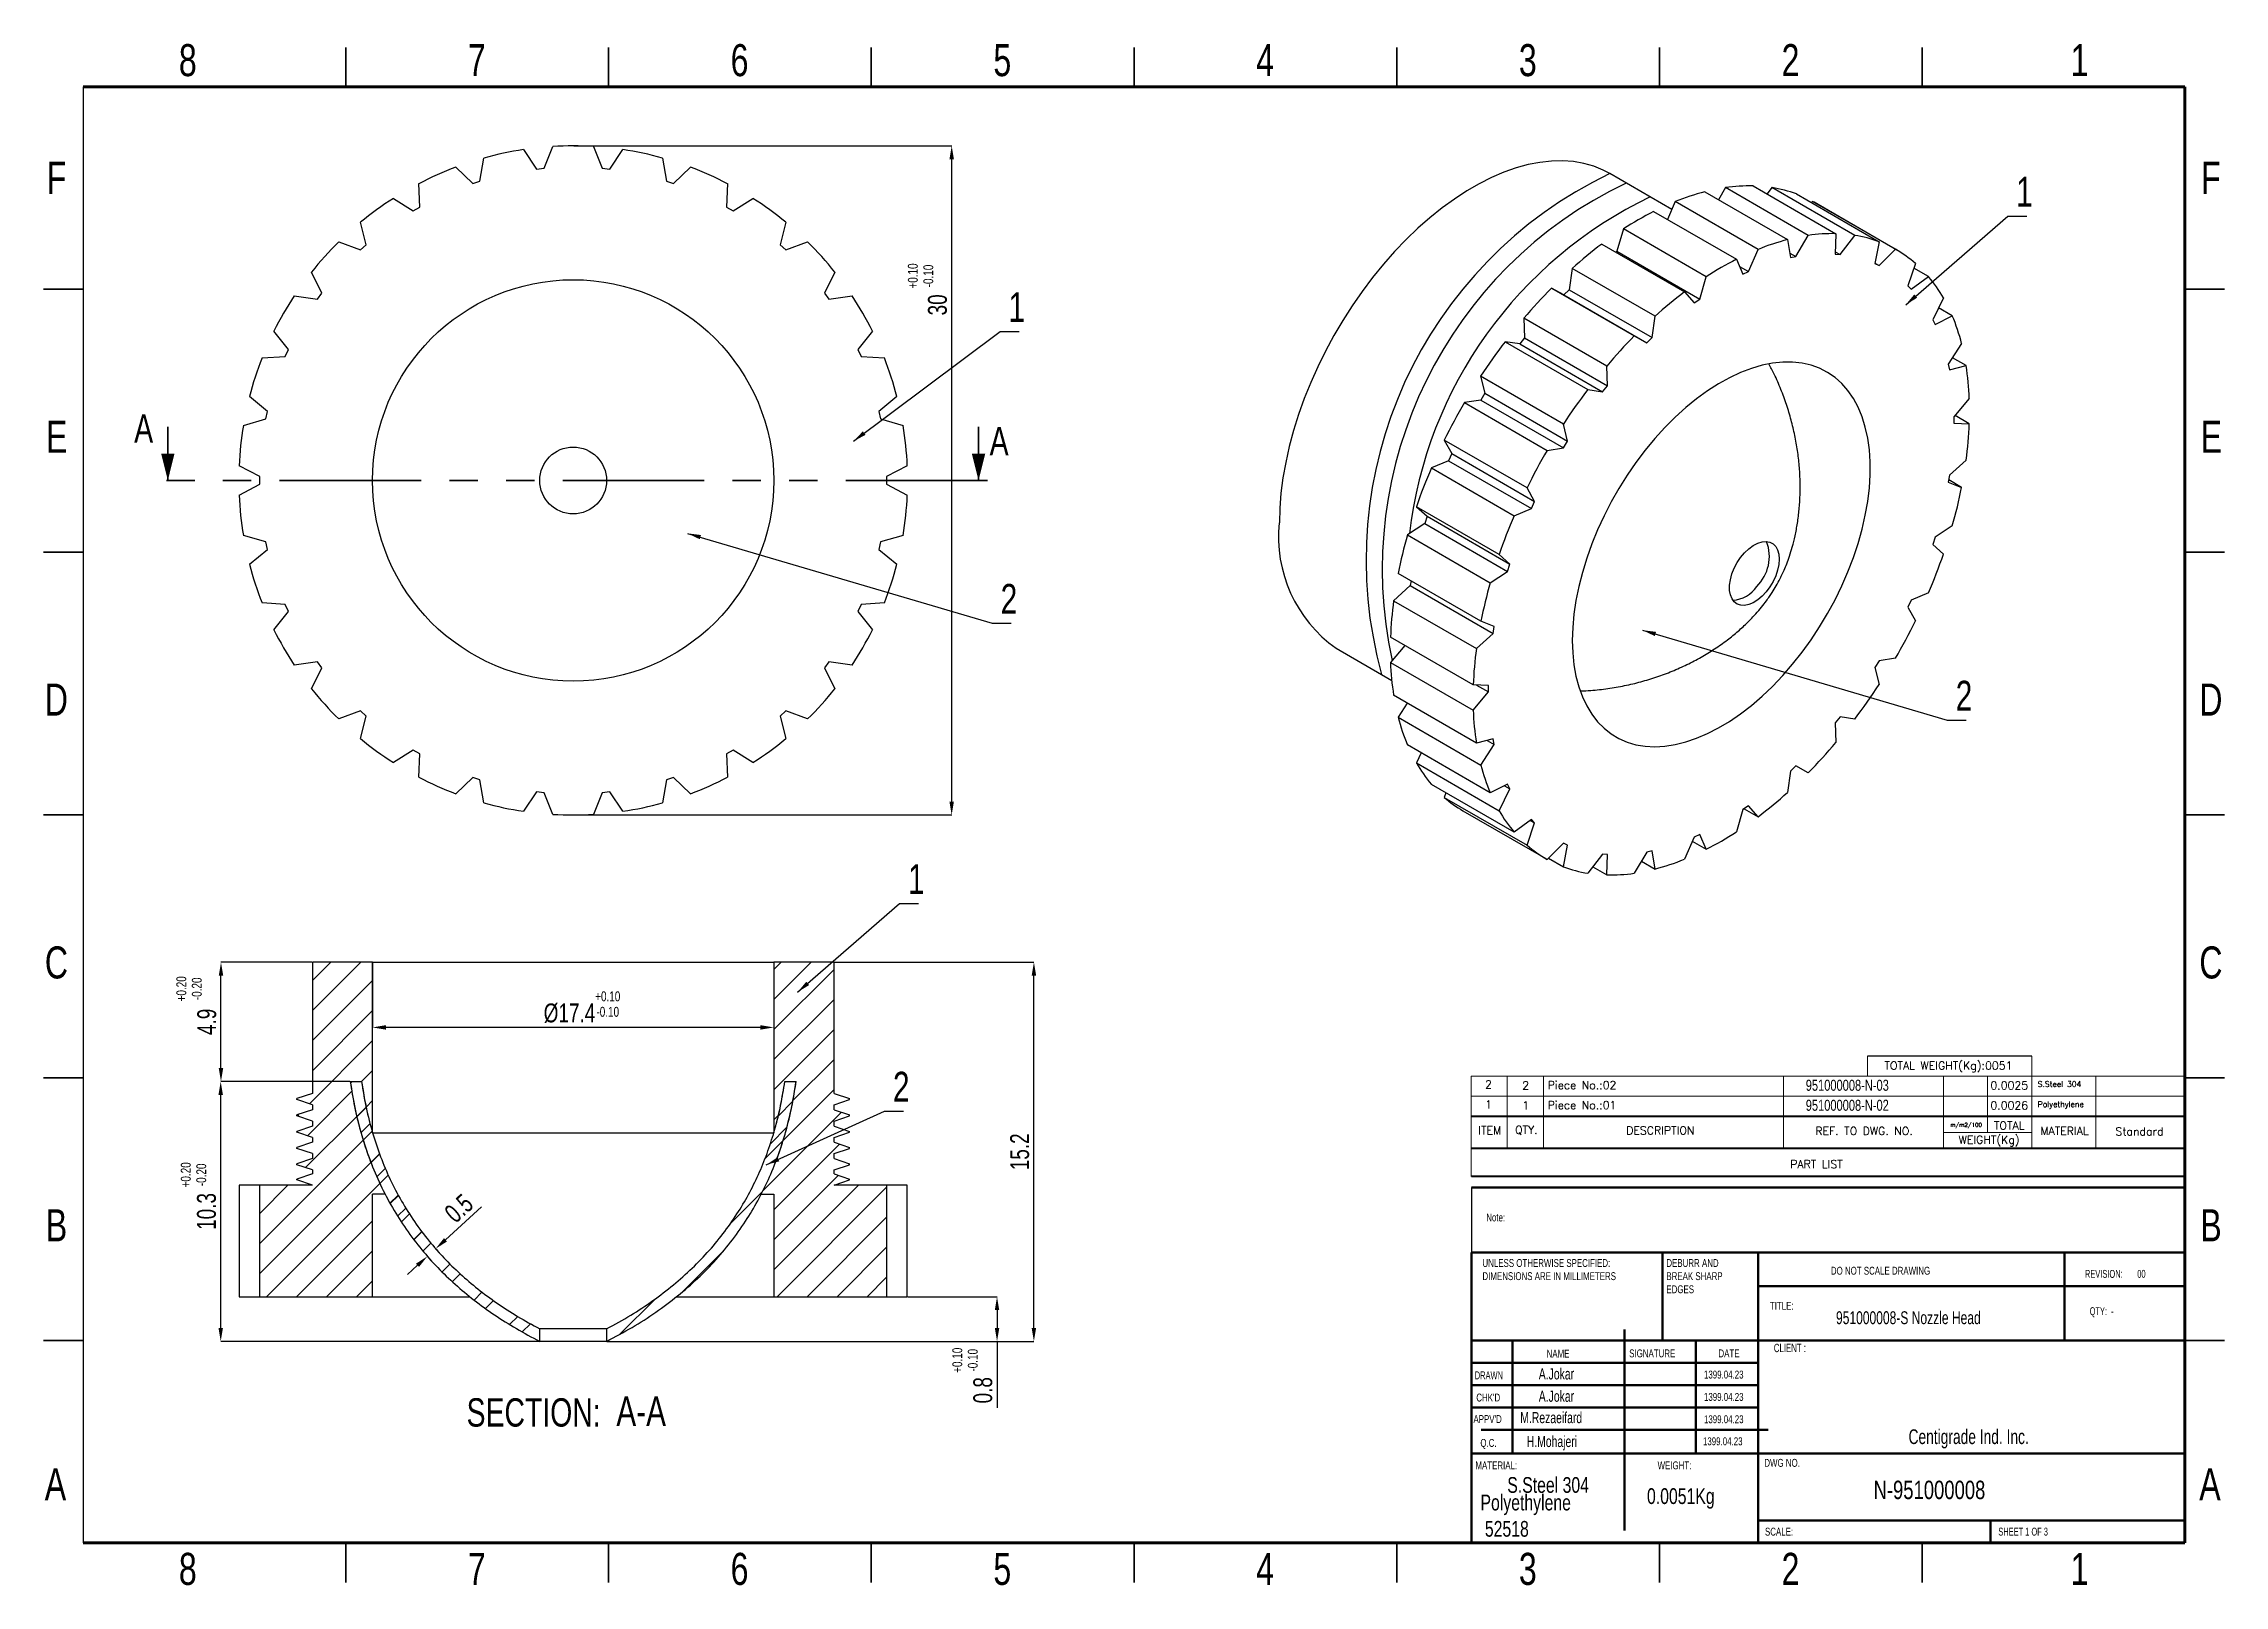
# Model space of a CAD drawing. Header units: millimetres. Extents: x 1732 to 1829, y 582 to 789.
# Drawn here: x 1731.6 to 1829.4, y 719.7 to 788.8 of the extents above; entities that cross this region are included whole.
import ezdxf
from ezdxf.enums import TextEntityAlignment as Align

# ---------------------------------------------------------------- set-up
doc = ezdxf.new("R2010")
doc.units = ezdxf.units.MM
doc.linetypes.add('PHANTOM', pattern=[12.7, 6.35, -1.27, 1.27, -1.27, 1.27, -1.27])
doc.layers.add('title', color=7, linetype='Continuous', lineweight=15)
doc.styles.add('SLDTEXTSTYLE0', font='TXT', dxfattribs={"width": 0.75})
doc.styles.add('SLDTEXTSTYLE1', font='TXT', dxfattribs={"width": 0.686449})
doc.styles.add('SLDTEXTSTYLE2', font='TXT', dxfattribs={"width": 0.652778})
doc.styles.add('SLDTEXTSTYLE3', font='TXT', dxfattribs={"width": 0.65})
doc.styles.add('SLDTEXTSTYLE4', font='TXT', dxfattribs={"width": 0.7})
doc.styles.add('SLDTEXTSTYLE5', font='TXT', dxfattribs={"width": 0.678571})
doc.styles.add('TITLE', font='romans.shx', dxfattribs={"height": 2.5})
doc.dimstyles.new('SLDDIMSTYLE30', dxfattribs={"dimscale": 0.4, "dimtxt": 2.116667, "dimasz": 1.5, "dimexe": 0, "dimexo": 0.0625, "dimgap": 0.529167, "dimtad": 1, "dimdec": 0, "dimrnd": 1e-09, "dimzin": 12, "dimdsep": 46, "dimtxsty": 'SLDTEXTSTYLE0', "dimcen": 0.09, "dimadec": 0, "dimazin": 3, "dimtfac": 1, "dimtdec": 0, "dimtofl": 0, "dimtmove": 0, "dimatfit": 3, "dimfxl": 1, "dimfrac": 2, "dimtolj": 1, "dimtzin": 12, "dimarcsym": 0})
pattern_1 = [(45, (1631.8643, 637.7271), (-1.347038, 1.347038), []), (45, (1632.7623, 637.7271), (-1.347038, 1.347038), [])]

msp = doc.modelspace()

# ---------------------------------------------------------------- texts
at = {"color": 7, "linetype": 'Continuous', "lineweight": 0}
for s, insert, char_height, attachment_point, style in [('8', (1738.022, 788.789), 1.437, 2, 'SLDTEXTSTYLE0'), ('7', (1750.986, 788.789), 1.437, 2, 'SLDTEXTSTYLE0'), ('6', (1762.772, 788.789), 1.437, 2, 'SLDTEXTSTYLE0'), ('5', (1774.558, 788.789), 1.437, 2, 'SLDTEXTSTYLE0'), ('4', (1786.343, 788.789), 1.437, 2, 'SLDTEXTSTYLE0'), ('3', (1798.129, 788.789), 1.437, 2, 'SLDTEXTSTYLE0'), ('2', (1809.914, 788.789), 1.437, 2, 'SLDTEXTSTYLE0'), ('1', (1822.878, 788.789), 1.437, 2, 'SLDTEXTSTYLE0'), ('F', (1732.129, 783.512), 1.437, 2, 'SLDTEXTSTYLE0'), ('F', (1828.771, 783.512), 1.437, 2, 'SLDTEXTSTYLE0'), ('E', (1732.146, 771.903), 1.437, 2, 'SLDTEXTSTYLE0'), ('E', (1828.788, 771.903), 1.437, 2, 'SLDTEXTSTYLE0'), ('D', (1732.127, 760.117), 1.437, 2, 'SLDTEXTSTYLE0'), ('D', (1828.769, 760.117), 1.437, 2, 'SLDTEXTSTYLE0'), ('C', (1732.129, 748.332), 1.437, 2, 'SLDTEXTSTYLE0'), ('C', (1828.771, 748.332), 1.437, 2, 'SLDTEXTSTYLE0'), ('951000008-N-03', (1810.597, 742.354), 0.49499, 1, 'SLDTEXTSTYLE0'), ('951000008-N-02', (1810.597, 741.456), 0.49499, 1, 'SLDTEXTSTYLE0'), ('B', (1732.133, 736.546), 1.437, 2, 'SLDTEXTSTYLE0'), ('Note:', (1796.265, 736.355), 0.3536, 1, 'SLDTEXTSTYLE0'), ('B', (1828.775, 736.546), 1.437, 2, 'SLDTEXTSTYLE0'), ('DO NOT SCALE DRAWING', (1811.724, 733.967), 0.35357, 1, 'SLDTEXTSTYLE0'), ('REVISION:       00', (1823.118, 733.826), 0.35357, 1, 'SLDTEXTSTYLE2'), ('TITLE:', (1808.989, 732.395), 0.3536, 1, 'SLDTEXTSTYLE0'), ('951000008-S Nozzle Head', (1811.954, 731.972), 0.57749, 1, 'SLDTEXTSTYLE4'), ('QTY:  -', (1823.335, 732.153), 0.3536, 1, 'SLDTEXTSTYLE5'), ('NAME', (1798.973, 730.247), 0.3536, 1, 'SLDTEXTSTYLE0'), ('SIGNATURE', (1802.677, 730.261), 0.3536, 1, 'SLDTEXTSTYLE0'), ('DATE', (1806.68, 730.261), 0.3536, 1, 'SLDTEXTSTYLE0'), ('CLIENT :', (1809.165, 730.514), 0.3742, 1, 'SLDTEXTSTYLE4'), ('DRAWN', (1795.749, 729.277), 0.3536, 1, 'SLDTEXTSTYLE1'), ('A.Jokar', (1798.622, 729.414), 0.4989, 1, 'SLDTEXTSTYLE4'), ('1399.04.23', (1806.032, 729.311), 0.3536, 1, 'SLDTEXTSTYLE0'), ("CHK'D", (1795.819, 728.281), 0.3536, 1, 'SLDTEXTSTYLE0'), ('A.Jokar', (1798.622, 728.413), 0.4989, 1, 'SLDTEXTSTYLE4'), ('1399.04.23', (1806.032, 728.309), 0.3536, 1, 'SLDTEXTSTYLE0'), ("APPV'D", (1795.692, 727.316), 0.3536, 1, 'SLDTEXTSTYLE0'), ('M.Rezaeifard', (1797.79, 727.454), 0.49892, 1, 'SLDTEXTSTYLE4'), ('1399.04.23', (1806.032, 727.307), 0.3536, 1, 'SLDTEXTSTYLE0'), ('Q.C.', (1796.002, 726.246), 0.3536, 1, 'SLDTEXTSTYLE0'), ('H.Mohajeri', (1798.081, 726.383), 0.4989, 1, 'SLDTEXTSTYLE4'), ('1399.04.23', (1805.986, 726.318), 0.3536, 1, 'SLDTEXTSTYLE0'), ('Centigrade Ind. Inc.', (1815.209, 726.678), 0.65999, 1, 'SLDTEXTSTYLE4'), ('A', (1732.086, 724.937), 1.437, 2, 'SLDTEXTSTYLE0'), ('MATERIAL:', (1795.78, 725.239), 0.3536, 1, 'SLDTEXTSTYLE0'), ('WEIGHT:', (1803.951, 725.239), 0.3532, 1, 'SLDTEXTSTYLE0'), ('DWG NO.', (1808.739, 725.352), 0.3536, 1, 'SLDTEXTSTYLE0'), ('A', (1828.728, 724.937), 1.437, 2, 'SLDTEXTSTYLE0'), ('S.Steel 304', (1797.209, 724.538), 0.70648, 1, 'SLDTEXTSTYLE0'), ('0.0051Kg', (1803.476, 724.037), 0.7065, 1, 'SLDTEXTSTYLE0'), ('N-951000008', (1813.638, 724.375), 0.82499, 1, 'SLDTEXTSTYLE0'), ('Polyethylene\\P 52518', (1796.007, 723.749), 0.70648, 1, 'SLDTEXTSTYLE0'), ('SCALE:', (1808.768, 722.268), 0.3536, 1, 'SLDTEXTSTYLE0'), ('SHEET 1 OF 3', (1819.234, 722.268), 0.35357, 1, 'SLDTEXTSTYLE3'), ('8', (1738.022, 721.14), 1.437, 2, 'SLDTEXTSTYLE0'), ('7', (1750.986, 721.14), 1.437, 2, 'SLDTEXTSTYLE0'), ('6', (1762.772, 721.14), 1.437, 2, 'SLDTEXTSTYLE0'), ('5', (1774.558, 721.14), 1.437, 2, 'SLDTEXTSTYLE0'), ('4', (1786.343, 721.14), 1.437, 2, 'SLDTEXTSTYLE0'), ('3', (1798.129, 721.14), 1.437, 2, 'SLDTEXTSTYLE0'), ('2', (1809.914, 721.14), 1.437, 2, 'SLDTEXTSTYLE0'), ('1', (1822.878, 721.14), 1.437, 2, 'SLDTEXTSTYLE0')]:
    msp.add_mtext(s, dxfattribs=dict(at, insert=insert, char_height=char_height, attachment_point=attachment_point, style=style))
at = {"linetype": 'Continuous', "attachment_point": 1, "style": 'SLDTEXTSTYLE0'}
for s, insert, char_height in [('1', (1820.035, 782.838), 1.333), ('1', (1774.834, 777.663), 1.333), ('A', (1735.617, 772.192), 1.27), ('A', (1773.99, 771.624), 1.27), ('2', (1774.484, 764.583), 1.333), ('2', (1817.324, 760.242), 1.333), ('1', (1770.329, 752.016), 1.333), ('2', (1769.654, 742.71), 1.333), ('A-A', (1757.244, 728.155), 1.3335)]:
    msp.add_mtext(s, dxfattribs=dict(at, insert=insert, char_height=char_height))
at = {"color": 7, "linetype": 'Continuous', "lineweight": 18, "char_height": 0.4445, "attachment_point": 2, "rotation": 90, "style": 'SLDTEXTSTYLE0'}
for s, insert in [('\\A1;+0.10', (1770.321, 778.392)), ('\\A1;-0.10', (1771.015, 778.392)), ('\\A1;+0.20', (1737.508, 746.43)), ('\\A1;-0.20', (1738.202, 746.43)), ('\\A1;+0.20', (1737.708, 738.089)), ('\\A1;-0.20', (1738.402, 738.089)), ('\\A1;+0.10', (1772.315, 729.776)), ('\\A1;-0.10', (1773.009, 729.776))]:
    msp.add_mtext(s, dxfattribs=dict(at, insert=insert))
at = {"insert": (1775.519, 776.109), "char_height": 0.8467, "attachment_point": 7, "style": 'SLDTEXTSTYLE0'}
msp.add_mtext('\\A1;', dxfattribs=at)
at = {"color": 7, "linetype": 'Continuous', "lineweight": 18, "char_height": 0.4445, "attachment_point": 2, "style": 'SLDTEXTSTYLE0'}
for s, insert in [('\\A1;+0.10', (1756.86, 746.316)), ('\\A1;-0.10', (1756.86, 745.622))]:
    msp.add_mtext(s, dxfattribs=dict(at, insert=insert))
at = {"color": 0, "linetype": 'Continuous', "lineweight": 0, "insert": (1753.535, 728.071), "char_height": 1.27, "attachment_point": 2, "style": 'SLDTEXTSTYLE0'}
msp.add_mtext('SECTION:', dxfattribs=at)
at = {"layer": 'title', "color": 7, "style": 'TITLE'}
for s, height, p in [('TOTAL WEIGHT(Kg):0051', 0.35911, (1816.998, 742.963)), ('0.0025', 0.3591, (1819.725, 742.099)), ('0.0026', 0.3591, (1819.725, 741.201)), ('m/m2/100', 0.1796, (1817.792, 740.316)), ('TOTAL', 0.3591, (1819.725, 740.297))]:
    msp.add_text(s, height=height, dxfattribs=at).set_placement(p, align=Align.MIDDLE)
at = {"layer": 'title', "style": 'TITLE'}
for s, p in [('2', (1796.209, 741.964)), ('1', (1796.209, 741.066))]:
    msp.add_text(s, height=0.359, dxfattribs=at).set_placement(p)
for s, p in [('2', (1798.034, 742.098)), ('1', (1798.034, 741.2))]:
    msp.add_text(s, height=0.359, dxfattribs=at).set_placement(p, align=Align.MIDDLE)
at = {"layer": 'title', "color": 7, "style": 'TITLE'}
for s, p in [('Piece No.:02', (1799.024, 741.934)), ('Piece No.:01', (1799.024, 741.036))]:
    msp.add_text(s, height=0.35911, dxfattribs=at).set_placement(p)
at = {"layer": 'title', "color": 0, "style": 'TITLE'}
for s, height, p in [('ITEM', 0.3591, (1796.424, 740.085)), ('QTY.', 0.3591, (1798.064, 740.085)), ('DESCRIPTION', 0.35911, (1804.074, 740.08)), ('REF. TO DWG. NO.', 0.35911, (1813.213, 740.057)), ('WEIGHT(Kg)', 0.3591, (1818.823, 739.64)), ('MATERIAL', 0.3591, (1822.204, 740.057)), ('Standard', 0.3591, (1825.568, 740.038)), ('PART LIST', 0.3591, (1811.077, 738.568))]:
    msp.add_text(s, height=height, dxfattribs=at).set_placement(p, align=Align.MIDDLE)
at = {"layer": 'title', "color": 0, "char_height": 0.25138, "attachment_point": 1, "style": 'TITLE'}
for s, insert in [('S.Steel 304', (1821.001, 742.283)), ('Polyethylene', (1821.001, 741.382))]:
    msp.add_mtext(s, dxfattribs=dict(at, insert=insert))

# ---------------------------------------------------------------- blocks, each defined once
blk = doc.blocks.new('SW_NOTE_62')
at = {"color": 0, "linetype": 'Continuous', "lineweight": 0, "char_height": 1.5, "attachment_point": 1, "style": 'SLDTEXTSTYLE0'}
for s, insert in [('UNLESS OTHERWISE SPECIFIED:', (0, 1.93)), ('DIMENSIONS ARE IN MILLIMETERS', (0, -0.57))]:
    blk.add_mtext(s, dxfattribs=dict(at, insert=insert))
blk = doc.blocks.new('SW_NOTE_63')
at = {"color": 0, "linetype": 'Continuous', "lineweight": 0, "char_height": 1.5, "attachment_point": 1, "style": 'SLDTEXTSTYLE0'}
for s, insert in [('DEBURR AND', (0, 1.93)), ('BREAK SHARP', (0, -0.57)), ('EDGES', (0, -3.07))]:
    blk.add_mtext(s, dxfattribs=dict(at, insert=insert))
blk = doc.blocks.new('*D4')
at = {"color": 0, "lineweight": -2, "transparency": 16777216}
for p, q in [((1770.32, 732.623), (1774.321, 732.623)), ((1774.321, 732.023), (1774.321, 731.223)), ((1756.834, 730.623), (1774.321, 730.623)), ((1774.321, 730.623), (1774.321, 727.637))]:
    blk.add_line(p, q, dxfattribs=at)
at = {"color": 0, "transparency": 16777216}
for points in [[(1774.221, 732.023), (1774.421, 732.023), (1774.321, 732.623)], [(1774.221, 731.223), (1774.421, 731.223), (1774.321, 730.623)]]:
    blk.add_solid(points, dxfattribs=at)
at = {"layer": 'Defpoints', "color": 0, "transparency": 16777216}
for p in [(1770.295, 732.623), (1774.321, 732.623), (1756.809, 730.623)]:
    blk.add_point(p, dxfattribs=at)
at = {"color": 0, "transparency": 16777216, "insert": (1773.686, 728.431), "char_height": 0.8467, "attachment_point": 5, "rotation": 90, "style": 'SLDTEXTSTYLE0'}
blk.add_mtext('\\A1;0.8', dxfattribs=at)
blk = doc.blocks.new('*D5')
at = {"color": 0, "lineweight": -2, "transparency": 16777216}
for p, q in [((1755.334, 784.224), (1772.287, 784.224)), ((1772.287, 754.824), (1772.287, 783.624)), ((1755.334, 754.224), (1772.287, 754.224))]:
    blk.add_line(p, q, dxfattribs=at)
at = {"color": 0, "transparency": 16777216}
for points in [[(1772.187, 783.624), (1772.387, 783.624), (1772.287, 784.224)], [(1772.187, 754.824), (1772.387, 754.824), (1772.287, 754.224)]]:
    blk.add_solid(points, dxfattribs=at)
at = {"layer": 'Defpoints', "color": 0, "transparency": 16777216}
for p in [(1755.309, 784.224), (1772.287, 784.224), (1755.309, 754.224)]:
    blk.add_point(p, dxfattribs=at)
at = {"color": 0, "transparency": 16777216, "insert": (1771.652, 777.096), "char_height": 0.8467, "attachment_point": 5, "rotation": 90, "style": 'SLDTEXTSTYLE0'}
blk.add_mtext('\\A1;30', dxfattribs=at)
blk = doc.blocks.new('*D6')
at = {"color": 0, "lineweight": -2, "transparency": 16777216}
for p, q in [((1746.309, 747.598), (1746.309, 744.699)), ((1764.309, 747.598), (1764.309, 744.699)), ((1763.709, 744.699), (1746.909, 744.699))]:
    blk.add_line(p, q, dxfattribs=at)
at = {"color": 0, "transparency": 16777216}
for points in [[(1746.909, 744.799), (1746.909, 744.599), (1746.309, 744.699)], [(1763.709, 744.799), (1763.709, 744.599), (1764.309, 744.699)]]:
    blk.add_solid(points, dxfattribs=at)
at = {"layer": 'Defpoints', "color": 0, "transparency": 16777216}
for p in [(1746.309, 747.623), (1764.309, 747.623), (1746.309, 744.699)]:
    blk.add_point(p, dxfattribs=at)
at = {"color": 0, "transparency": 16777216, "insert": (1755.142, 745.334), "char_height": 0.84667, "attachment_point": 5, "style": 'SLDTEXTSTYLE0'}
blk.add_mtext('\\A1;%%C17.4', dxfattribs=at)
blk = doc.blocks.new('*D7')
at = {"color": 0, "lineweight": -2, "transparency": 16777216}
for p, q in [((1743.584, 747.623), (1739.511, 747.623)), ((1739.511, 742.873), (1739.511, 747.023)), ((1745.284, 742.273), (1739.511, 742.273))]:
    blk.add_line(p, q, dxfattribs=at)
at = {"color": 0, "transparency": 16777216}
for points in [[(1739.411, 747.023), (1739.611, 747.023), (1739.511, 747.623)], [(1739.411, 742.873), (1739.611, 742.873), (1739.511, 742.273)]]:
    blk.add_solid(points, dxfattribs=at)
at = {"layer": 'Defpoints', "color": 0, "transparency": 16777216}
for p in [(1739.511, 747.623), (1743.609, 747.623), (1745.309, 742.273)]:
    blk.add_point(p, dxfattribs=at)
at = {"color": 0, "transparency": 16777216, "insert": (1738.876, 744.948), "char_height": 0.8467, "attachment_point": 5, "rotation": 90, "style": 'SLDTEXTSTYLE0'}
blk.add_mtext('\\A1;4.9', dxfattribs=at)
blk = doc.blocks.new('*D8')
at = {"color": 0, "lineweight": -2, "transparency": 16777216}
for p, q in [((1745.284, 742.273), (1739.498, 742.273)), ((1739.498, 731.223), (1739.498, 741.673)), ((1753.784, 730.623), (1739.498, 730.623))]:
    blk.add_line(p, q, dxfattribs=at)
at = {"color": 0, "transparency": 16777216}
for points in [[(1739.398, 741.673), (1739.598, 741.673), (1739.498, 742.273)], [(1739.398, 731.223), (1739.598, 731.223), (1739.498, 730.623)]]:
    blk.add_solid(points, dxfattribs=at)
at = {"layer": 'Defpoints', "color": 0, "transparency": 16777216}
for p in [(1739.498, 742.273), (1745.309, 742.273), (1753.809, 730.623)]:
    blk.add_point(p, dxfattribs=at)
at = {"color": 0, "transparency": 16777216, "insert": (1738.863, 736.448), "char_height": 0.8467, "attachment_point": 5, "rotation": 90, "style": 'SLDTEXTSTYLE0'}
blk.add_mtext('\\A1;10.3', dxfattribs=at)
blk = doc.blocks.new('*D9')
at = {"color": 0, "lineweight": -2, "transparency": 16777216}
for p, q in [((1749.581, 735.177), (1751.197, 736.651)), ((1749.306, 734.588), (1749.137, 734.773)), ((1748.325, 734.032), (1747.881, 733.627)), ((1748.936, 734.251), (1748.768, 734.436))]:
    blk.add_line(p, q, dxfattribs=at)
at = {"color": 0, "transparency": 16777216}
for points in [[(1749.513, 735.251), (1749.648, 735.103), (1749.137, 734.773)], [(1748.257, 734.105), (1748.392, 733.958), (1748.768, 734.436)]]:
    blk.add_solid(points, dxfattribs=at)
at = {"layer": 'Defpoints', "color": 0, "transparency": 16777216}
for p in [(1749.137, 734.773), (1748.953, 734.233), (1749.322, 734.57)]:
    blk.add_point(p, dxfattribs=at)
at = {"color": 0, "transparency": 16777216, "insert": (1750.183, 736.585), "char_height": 0.8467, "attachment_point": 5, "rotation": 42.35473, "style": 'SLDTEXTSTYLE0'}
blk.add_mtext('\\A1;0.5', dxfattribs=at)
blk = doc.blocks.new('*D33')
at = {"color": 0, "lineweight": -2, "transparency": 16777216}
for p, q in [((1767.034, 747.623), (1775.975, 747.623)), ((1775.975, 731.223), (1775.975, 747.023)), ((1756.834, 730.623), (1775.975, 730.623))]:
    blk.add_line(p, q, dxfattribs=at)
at = {"color": 0, "transparency": 16777216}
for points in [[(1775.875, 747.023), (1776.075, 747.023), (1775.975, 747.623)], [(1775.875, 731.223), (1776.075, 731.223), (1775.975, 730.623)]]:
    blk.add_solid(points, dxfattribs=at)
at = {"layer": 'Defpoints', "color": 0, "transparency": 16777216}
for p in [(1767.009, 747.623), (1775.975, 747.623), (1756.809, 730.623)]:
    blk.add_point(p, dxfattribs=at)
at = {"color": 0, "transparency": 16777216, "insert": (1775.34, 739.123), "char_height": 0.8467, "attachment_point": 5, "rotation": 90, "style": 'SLDTEXTSTYLE0'}
blk.add_mtext('\\A1;15.2', dxfattribs=at)

# ---------------------------------------------------------------- dimensions: what is measured, and where the dimension line sits
dim = msp.add_linear_dim(base=(1772.287, 784.224), p1=(1755.309, 754.224), p2=(1755.309, 784.224), angle=90, dimstyle='SLDDIMSTYLE30')
dim.commit()
dim.dimension.update_dxf_attribs({"geometry": '*D5', "text_midpoint": (1772.287, 777.096), "dimtype": 160})
for base, p1, p2, text, picture, middle in [((1739.511, 747.623), (1745.309, 742.273), (1743.609, 747.623), '4.9', '*D7', (1738.876, 744.948)), ((1775.975, 747.623), (1756.809, 730.623), (1767.009, 747.623), '15.2', '*D33', (1775.34, 739.123)), ((1739.498, 742.273), (1753.809, 730.623), (1745.309, 742.273), '10.3', '*D8', (1738.863, 736.448))]:
    dim = msp.add_linear_dim(base=base, p1=p1, p2=p2, angle=90, text=text, dimstyle='SLDDIMSTYLE30')
    dim.commit()
    dim.dimension.update_dxf_attribs({"geometry": picture, "text_midpoint": middle})
dim = msp.add_linear_dim(base=(1746.309, 744.699), p1=(1764.309, 747.623), p2=(1746.309, 747.623), text='%%C17.4', dimstyle='SLDDIMSTYLE30')
dim.commit()
dim.dimension.update_dxf_attribs({"geometry": '*D6', "text_midpoint": (1755.142, 744.699), "dimtype": 160})
dim = msp.add_aligned_dim(p1=(1748.953, 734.233), p2=(1749.322, 734.57), distance=0.275, text='0.5', dimstyle='SLDDIMSTYLE30')
dim.commit()
dim.dimension.update_dxf_attribs({"geometry": '*D9', "text_midpoint": (1750.183, 736.585)})
dim = msp.add_linear_dim(base=(1774.321, 732.623), p1=(1756.809, 730.623), p2=(1770.295, 732.623), angle=90, text='0.8', dimstyle='SLDDIMSTYLE30')
dim.commit()
dim.dimension.update_dxf_attribs({"geometry": '*D4', "text_midpoint": (1774.321, 728.431), "dimtype": 160})

# ---------------------------------------------------------------- hatches: boundary and pattern name
at = {"linetype": 'Continuous', "lineweight": 18}
h = msp.add_hatch(dxfattribs=at)
h.set_pattern_fill('ANSI32', color=256, scale=0.2, style=0)
h.set_pattern_definition(pattern_1)
edge = h.paths.add_edge_path(flags=0)
edge.add_spline(control_points=[(1753.809, 731.186), (1753.79, 731.195), (1753.274, 731.467), (1752.211, 732.088), (1750.794, 733.124), (1749.479, 734.346), (1747.988, 736.134), (1746.874, 738.175), (1746.147, 740.433), (1745.904, 741.653), (1745.815, 742.267), (1745.814, 742.273)], knot_values=[0.015807, 0.015807, 0.015807, 0.015807, 0.019758, 0.125, 0.25, 0.375, 0.5, 0.75, 0.875, 0.994335, 0.995468, 0.995468, 0.995468, 0.995468], weights=[1, 1, 1, 1, 1, 1, 1, 1, 1, 1, 1, 1], degree=3, periodic=0)
edge.add_line((1745.814, 742.273), (1745.309, 742.273))
edge.add_spline(control_points=[(1745.309, 742.273), (1746.418, 734.379), (1753.809, 730.623)], knot_values=[0, 0, 0, 1, 1, 1], weights=[1, 1, 1], degree=2, periodic=0)
edge.add_line((1753.809, 730.623), (1753.809, 731.186))
h = msp.add_hatch(dxfattribs=at)
h.set_pattern_fill('ANSI32', color=256, scale=0.2, style=0)
h.set_pattern_definition(pattern_1)
edge = h.paths.add_edge_path(flags=0)
edge.add_spline(control_points=[(1764.804, 742.273), (1764.803, 742.267), (1764.714, 741.653), (1764.471, 740.433), (1763.744, 738.175), (1762.63, 736.134), (1761.139, 734.346), (1759.825, 733.124), (1758.407, 732.088), (1757.344, 731.467), (1756.828, 731.195), (1756.809, 731.186)], knot_values=[0.004532, 0.004532, 0.004532, 0.004532, 0.005665, 0.125, 0.25, 0.5, 0.625, 0.75, 0.875, 0.980242, 0.984193, 0.984193, 0.984193, 0.984193], weights=[1, 1, 1, 1, 1, 1, 1, 1, 1, 1, 1, 1], degree=3, periodic=0)
edge.add_line((1756.809, 731.186), (1756.809, 730.623))
edge.add_spline(control_points=[(1756.809, 730.623), (1764.2, 734.379), (1765.309, 742.273)], knot_values=[0, 0, 0, 1, 1, 1], weights=[1, 1, 1], degree=2, periodic=0)
edge.add_line((1765.309, 742.273), (1764.804, 742.273))

# ---------------------------------------------------------------- linework, layer by layer
at = {"color": 7, "linetype": 'Continuous', "lineweight": 35}
for p, q in [((1745.108, 786.876), (1745.108, 788.644)), ((1756.894, 786.876), (1756.894, 788.644)), ((1768.679, 786.876), (1768.679, 788.644)), ((1780.465, 788.644), (1780.465, 786.876)), ((1780.465, 786.876), (1780.465, 788.644)), ((1792.25, 786.876), (1792.25, 788.644)), ((1804.036, 786.876), (1804.036, 788.644)), ((1815.822, 786.876), (1815.822, 788.644)), ((1733.322, 777.802), (1731.555, 777.802)), ((1827.607, 777.802), (1829.375, 777.802)), ((1733.322, 766.016), (1731.555, 766.016)), ((1827.607, 766.016), (1829.375, 766.016)), ((1731.555, 754.23), (1733.322, 754.23)), ((1733.322, 754.23), (1731.555, 754.23)), ((1829.375, 754.23), (1827.607, 754.23)), ((1827.607, 754.23), (1829.375, 754.23)), ((1733.322, 742.445), (1731.555, 742.445)), ((1827.607, 742.445), (1829.375, 742.445)), ((1733.322, 730.659), (1731.555, 730.659)), ((1827.607, 730.659), (1829.375, 730.659)), ((1745.108, 721.584), (1745.108, 719.816)), ((1756.894, 721.584), (1756.894, 719.816)), ((1768.679, 721.584), (1768.679, 719.816)), ((1780.465, 719.816), (1780.465, 721.584)), ((1780.465, 721.584), (1780.465, 719.816)), ((1792.25, 721.584), (1792.25, 719.816)), ((1804.036, 721.584), (1804.036, 719.816)), ((1815.822, 721.584), (1815.822, 719.816))]:
    msp.add_line(p, q, dxfattribs=at)
at = {"color": 7, "linetype": 'Continuous', "lineweight": 70}
for p, q in [((1733.322, 786.876), (1827.607, 786.876)), ((1827.607, 786.876), (1827.607, 721.584)), ((1827.607, 721.584), (1733.322, 721.584))]:
    msp.add_line(p, q, dxfattribs=at)
for p, q in [((1733.322, 786.876), (1733.322, 721.584)), ((1820.731, 743.406), (1813.373, 743.406)), ((1743.609, 741.744), (1742.92, 741.508)), ((1742.92, 741.468), (1742.92, 741.508)), ((1767.009, 741.744), (1767.698, 741.508)), ((1767.698, 741.468), (1767.698, 741.508)), ((1743.609, 741.231), (1742.92, 741.468)), ((1743.609, 741.01), (1742.92, 740.773)), ((1742.92, 740.733), (1742.92, 740.773)), ((1743.609, 740.497), (1742.92, 740.733)), ((1767.009, 741.231), (1767.698, 741.468)), ((1767.009, 741.01), (1767.698, 740.773)), ((1767.009, 740.497), (1767.698, 740.733)), ((1767.698, 740.733), (1767.698, 740.773)), ((1743.609, 740.275), (1742.92, 740.039)), ((1742.92, 739.999), (1742.92, 740.039)), ((1743.609, 739.763), (1742.92, 739.999)), ((1743.609, 739.554), (1742.92, 739.317)), ((1767.009, 740.275), (1767.698, 740.039)), ((1767.009, 739.763), (1767.698, 739.999)), ((1767.009, 739.554), (1767.698, 739.317)), ((1767.698, 739.999), (1767.698, 740.039)), ((1742.92, 739.277), (1742.92, 739.317)), ((1743.609, 739.041), (1742.92, 739.277)), ((1743.609, 738.819), (1742.92, 738.583)), ((1742.92, 738.543), (1742.92, 738.583)), ((1767.009, 739.041), (1767.698, 739.277)), ((1767.009, 738.819), (1767.698, 738.583)), ((1767.698, 739.277), (1767.698, 739.317)), ((1767.698, 738.543), (1767.698, 738.583)), ((1743.609, 738.307), (1742.92, 738.543)), ((1743.609, 738.136), (1742.92, 737.899)), ((1742.92, 737.859), (1742.92, 737.899)), ((1743.609, 737.623), (1742.92, 737.859)), ((1767.009, 738.307), (1767.698, 738.543)), ((1767.009, 738.136), (1767.698, 737.899)), ((1767.009, 737.623), (1767.698, 737.859)), ((1767.698, 737.859), (1767.698, 737.899)), ((1746.871, 737.223), (1746.309, 737.223)), ((1763.747, 737.223), (1764.309, 737.223)), ((1795.598, 737.518), (1795.598, 734.607))]:
    msp.add_line(p, q)
at = {"linetype": 'Continuous', "lineweight": 25}
for p, q in [((1751.127, 782.648), (1751.305, 783.68)), ((1753.087, 784.059), (1753.67, 783.189)), ((1754.009, 783.224), (1754.398, 784.196)), ((1756.22, 784.196), (1756.609, 783.224)), ((1756.948, 783.189), (1757.531, 784.059)), ((1759.313, 783.68), (1759.491, 782.648)), ((1750.052, 783.273), (1750.802, 782.543)), ((1750.802, 782.543), (1751.127, 782.648)), ((1753.67, 783.189), (1754.009, 783.224)), ((1756.609, 783.224), (1756.948, 783.189)), ((1759.491, 782.648), (1759.816, 782.543)), ((1759.816, 782.543), (1760.567, 783.273)), ((1804.593, 781.376), (1801.813, 782.981)), ((1747.246, 781.873), (1748.132, 781.315)), ((1748.427, 781.485), (1748.387, 782.532)), ((1762.231, 782.532), (1762.191, 781.485)), ((1762.486, 781.315), (1763.372, 781.873)), ((1804.745, 781.726), (1804.396, 780.922)), ((1808.457, 779.583), (1804.745, 781.726)), ((1806.068, 782.165), (1809.78, 780.022)), ((1806.999, 782.353), (1806.68, 781.812)), ((1810.711, 780.21), (1806.999, 782.353)), ((1808.235, 782.431), (1811.947, 780.288)), ((1809.082, 782.355), (1808.862, 782.069)), ((1812.794, 780.212), (1809.082, 782.355)), ((1810.176, 782.069), (1813.889, 779.926)), ((1810.904, 781.733), (1810.851, 781.68)), ((1814.616, 779.59), (1810.904, 781.733)), ((1810.97, 781.695), (1810.904, 781.733)), ((1814.682, 779.552), (1810.97, 781.695)), ((1746.028, 779.786), (1745.771, 780.802)), ((1748.132, 781.315), (1748.427, 781.485)), ((1762.191, 781.485), (1762.486, 781.315)), ((1764.847, 780.802), (1764.59, 779.786)), ((1803.772, 781.282), (1807.484, 779.139)), ((1744.792, 779.92), (1745.775, 779.558)), ((1745.775, 779.558), (1746.028, 779.786)), ((1764.59, 779.786), (1764.843, 779.558)), ((1764.843, 779.558), (1765.826, 779.92)), ((1801.446, 779.821), (1805.158, 777.678)), ((1802.419, 780.501), (1802.13, 779.501)), ((1806.131, 778.358), (1802.419, 780.501)), ((1809.78, 780.022), (1809.913, 779.214)), ((1810.154, 779.262), (1810.711, 780.21)), ((1811.947, 780.288), (1811.917, 779.374)), ((1812.136, 779.354), (1812.794, 780.212)), ((1813.889, 779.926), (1813.698, 778.945)), ((1800.122, 778.733), (1799.99, 777.771)), ((1803.835, 776.59), (1800.122, 778.733)), ((1802.13, 779.501), (1802.072, 779.46)), ((1802.13, 779.501), (1805.842, 777.358)), ((1807.484, 779.139), (1807.773, 778.472)), ((1807.623, 778.819), (1808.025, 778.587)), ((1808.025, 778.587), (1808.457, 779.583)), ((1809.879, 779.421), (1810.154, 779.262)), ((1809.913, 779.214), (1810.154, 779.262)), ((1811.917, 779.374), (1812.136, 779.354)), ((1811.92, 779.479), (1812.136, 779.354)), ((1813.698, 778.945), (1813.886, 778.858)), ((1813.702, 778.965), (1813.886, 778.858)), ((1813.886, 778.858), (1814.616, 779.59)), ((1815.521, 778.951), (1815.178, 777.947)), ((1816.096, 778.369), (1815.45, 778.742)), ((1744.035, 777.626), (1743.573, 778.566)), ((1767.045, 778.566), (1766.583, 777.626)), ((1799.192, 777.846), (1802.904, 775.703)), ((1799.749, 777.542), (1799.192, 777.846)), ((1799.99, 777.771), (1799.749, 777.542)), ((1799.99, 777.771), (1803.702, 775.628)), ((1805.158, 777.678), (1805.59, 777.182)), ((1805.842, 777.358), (1806.131, 778.358)), ((1807.773, 778.472), (1808.025, 778.587)), ((1815.178, 777.947), (1815.327, 777.797)), ((1815.327, 777.797), (1816.096, 778.369)), ((1742.798, 777.499), (1743.835, 777.35)), ((1743.835, 777.35), (1744.035, 777.626)), ((1766.583, 777.626), (1766.783, 777.35)), ((1766.783, 777.35), (1767.82, 777.499)), ((1799.749, 777.542), (1803.461, 775.399)), ((1805.59, 777.182), (1805.842, 777.358)), ((1816.773, 777.407), (1816.292, 776.424)), ((1817.171, 776.604), (1816.554, 776.96)), ((1742.535, 775.098), (1741.887, 775.921)), ((1768.731, 775.921), (1768.083, 775.098)), ((1801.668, 774.354), (1797.956, 776.497)), ((1797.956, 776.497), (1797.986, 775.617)), ((1803.702, 775.628), (1803.835, 776.59)), ((1816.292, 776.424), (1816.395, 776.216)), ((1816.395, 776.216), (1817.171, 776.604)), ((1741.351, 774.717), (1742.396, 774.787)), ((1742.396, 774.787), (1742.535, 775.098)), ((1768.083, 775.098), (1768.222, 774.787)), ((1768.222, 774.787), (1769.267, 774.717)), ((1797.108, 775.443), (1800.821, 773.3)), ((1797.766, 775.345), (1797.108, 775.443)), ((1797.986, 775.617), (1797.766, 775.345)), ((1797.766, 775.345), (1801.479, 773.202)), ((1797.986, 775.617), (1801.698, 773.474)), ((1802.904, 775.703), (1803.461, 775.399)), ((1803.461, 775.399), (1803.702, 775.628)), ((1817.589, 775.36), (1816.991, 774.44)), ((1799.726, 771.75), (1796.014, 773.893)), ((1796.014, 773.893), (1796.205, 773.133)), ((1801.698, 773.474), (1801.668, 774.354)), ((1816.991, 774.44), (1817.044, 774.185)), ((1817.044, 774.185), (1817.792, 774.372)), ((1817.792, 774.372), (1817.178, 774.727)), ((1741.593, 772.314), (1740.788, 772.984)), ((1769.83, 772.984), (1769.026, 772.314)), ((1796.016, 772.828), (1795.287, 772.717)), ((1796.205, 773.133), (1796.016, 772.828)), ((1796.016, 772.828), (1799.729, 770.685)), ((1796.205, 773.133), (1799.917, 770.99)), ((1800.821, 773.3), (1801.479, 773.202)), ((1801.479, 773.202), (1801.698, 773.474)), ((1817.934, 772.9), (1817.246, 772.084)), ((1740.514, 771.695), (1741.522, 771.98)), ((1741.522, 771.98), (1741.593, 772.314)), ((1769.026, 772.314), (1769.096, 771.98)), ((1769.096, 771.98), (1770.104, 771.695)), ((1795.287, 772.717), (1798.999, 770.574)), ((1817.246, 772.084), (1817.246, 771.792)), ((1817.934, 771.77), (1817.293, 772.14)), ((1798.094, 768.891), (1794.381, 771.034)), ((1794.381, 771.034), (1794.725, 770.426)), ((1799.917, 770.99), (1799.726, 771.75)), ((1799.729, 770.685), (1799.917, 770.99)), ((1817.246, 771.792), (1817.934, 771.77)), ((1741.25, 769.395), (1740.324, 769.883)), ((1770.295, 769.883), (1769.368, 769.395)), ((1794.576, 770.104), (1793.806, 769.788)), ((1794.725, 770.426), (1794.576, 770.104)), ((1794.576, 770.104), (1798.288, 767.961)), ((1794.725, 770.426), (1798.437, 768.283)), ((1798.999, 770.574), (1799.729, 770.685)), ((1817.792, 770.135), (1817.044, 769.458)), ((1740.324, 768.565), (1741.25, 769.054)), ((1741.25, 769.054), (1741.25, 769.395)), ((1769.368, 769.395), (1769.368, 769.054)), ((1769.368, 769.054), (1770.295, 768.565)), ((1793.806, 769.788), (1797.519, 767.644)), ((1798.437, 768.283), (1798.094, 768.891)), ((1817.044, 769.458), (1816.991, 769.142)), ((1816.991, 769.142), (1817.589, 768.912)), ((1817.589, 768.912), (1817.009, 769.247)), ((1796.842, 765.901), (1793.13, 768.044)), ((1793.13, 768.044), (1793.611, 767.616)), ((1797.519, 767.644), (1798.288, 767.961)), ((1798.288, 767.961), (1798.437, 768.283)), ((1793.508, 767.289), (1792.732, 766.782)), ((1793.611, 767.616), (1793.508, 767.289)), ((1793.508, 767.289), (1797.22, 765.146)), ((1793.611, 767.616), (1797.323, 765.473)), ((1817.171, 767.185), (1816.395, 766.677)), ((1741.522, 766.468), (1740.514, 766.753)), ((1740.788, 765.464), (1741.593, 766.134)), ((1741.593, 766.134), (1741.522, 766.468)), ((1769.096, 766.468), (1769.026, 766.134)), ((1769.026, 766.134), (1769.83, 765.464)), ((1770.104, 766.753), (1769.096, 766.468)), ((1792.732, 766.782), (1796.444, 764.639)), ((1816.395, 766.677), (1816.292, 766.351)), ((1816.292, 766.351), (1816.773, 765.923)), ((1796.026, 762.912), (1792.314, 765.055)), ((1796.444, 764.639), (1797.22, 765.146)), ((1797.323, 765.473), (1796.842, 765.901)), ((1797.22, 765.146), (1797.323, 765.473)), ((1792.859, 764.509), (1792.11, 763.832)), ((1792.894, 764.72), (1792.859, 764.509)), ((1792.859, 764.509), (1796.571, 762.366)), ((1816.096, 764.179), (1815.327, 763.863)), ((1742.396, 763.662), (1741.351, 763.731)), ((1741.887, 762.527), (1742.535, 763.35)), ((1742.535, 763.35), (1742.396, 763.662)), ((1768.222, 763.662), (1768.083, 763.35)), ((1768.083, 763.35), (1768.731, 762.527)), ((1769.267, 763.731), (1768.222, 763.662)), ((1792.11, 763.832), (1795.823, 761.689)), ((1815.327, 763.863), (1815.178, 763.541)), ((1815.178, 763.541), (1815.521, 762.933)), ((1795.681, 760.054), (1791.969, 762.197)), ((1795.823, 761.689), (1796.571, 762.366)), ((1796.624, 762.682), (1796.026, 762.912)), ((1796.571, 762.366), (1796.624, 762.682)), ((1743.835, 761.098), (1742.798, 760.949)), ((1744.035, 760.822), (1743.835, 761.098)), ((1766.783, 761.098), (1766.583, 760.822)), ((1767.82, 760.949), (1766.783, 761.098)), ((1789.529, 761.702), (1792.025, 760.261)), ((1792.61, 761.827), (1791.969, 761.067)), ((1791.969, 761.067), (1795.681, 758.924)), ((1813.886, 761.138), (1813.698, 760.834)), ((1814.616, 761.25), (1813.886, 761.138)), ((1743.573, 759.883), (1744.035, 760.822)), ((1766.583, 760.822), (1767.045, 759.883)), ((1813.698, 760.834), (1813.889, 760.074)), ((1795.823, 757.452), (1792.11, 759.595)), ((1792.725, 759.24), (1792.314, 758.607)), ((1796.369, 760.032), (1795.681, 760.054)), ((1795.681, 758.924), (1796.369, 759.74)), ((1795.833, 760.049), (1796.369, 759.74)), ((1796.369, 759.74), (1796.369, 760.032)), ((1745.775, 758.89), (1744.792, 758.529)), ((1745.771, 757.647), (1746.028, 758.662)), ((1746.028, 758.662), (1745.775, 758.89)), ((1764.843, 758.89), (1764.59, 758.662)), ((1764.59, 758.662), (1764.847, 757.647)), ((1765.826, 758.529), (1764.843, 758.89)), ((1792.314, 758.607), (1796.026, 756.464)), ((1812.136, 758.622), (1811.917, 758.35)), ((1811.917, 758.35), (1811.947, 757.47)), ((1812.794, 758.524), (1812.136, 758.622)), ((1748.132, 757.134), (1747.246, 756.576)), ((1748.427, 756.963), (1748.132, 757.134)), ((1762.486, 757.134), (1762.191, 756.963)), ((1763.372, 756.576), (1762.486, 757.134)), ((1796.444, 755.22), (1792.732, 757.363)), ((1796.571, 757.639), (1795.823, 757.452)), ((1796.026, 756.464), (1796.624, 757.384)), ((1796.299, 757.571), (1796.624, 757.384)), ((1796.624, 757.384), (1796.571, 757.639)), ((1748.387, 755.917), (1748.427, 756.963)), ((1762.191, 756.963), (1762.231, 755.917)), ((1793.348, 757.007), (1793.13, 756.56)), ((1793.13, 756.56), (1796.842, 754.417)), ((1809.913, 756.195), (1809.78, 755.234)), ((1810.154, 756.425), (1809.913, 756.195)), ((1810.711, 756.121), (1810.154, 756.425)), ((1750.802, 755.906), (1750.052, 755.176)), ((1751.127, 755.8), (1750.802, 755.906)), ((1751.305, 754.768), (1751.127, 755.8)), ((1753.67, 755.26), (1753.087, 754.39)), ((1754.009, 755.224), (1753.67, 755.26)), ((1754.398, 754.252), (1754.009, 755.224)), ((1756.609, 755.224), (1756.22, 754.252)), ((1756.948, 755.26), (1756.609, 755.224)), ((1757.531, 754.39), (1756.948, 755.26)), ((1759.491, 755.8), (1759.313, 754.768)), ((1759.816, 755.906), (1759.491, 755.8)), ((1760.567, 755.176), (1759.816, 755.906)), ((1797.519, 753.455), (1793.806, 755.598)), ((1794.453, 755.225), (1794.381, 755.016)), ((1797.22, 755.608), (1796.444, 755.22)), ((1796.842, 754.417), (1797.323, 755.4)), ((1797.083, 755.539), (1797.323, 755.4)), ((1797.323, 755.4), (1797.22, 755.608)), ((1794.381, 755.016), (1798.094, 752.873)), ((1795.221, 754.415), (1798.933, 752.272)), ((1807.773, 754.466), (1807.484, 753.466)), ((1808.025, 754.642), (1807.773, 754.466)), ((1807.831, 754.507), (1808.457, 754.146)), ((1808.457, 754.146), (1808.025, 754.642)), ((1798.288, 754.027), (1797.519, 753.455)), ((1798.094, 752.873), (1798.437, 753.876)), ((1798.239, 753.991), (1798.437, 753.876)), ((1798.437, 753.876), (1798.288, 754.027)), ((1805.59, 753.237), (1805.158, 752.241)), ((1805.842, 753.352), (1805.59, 753.237)), ((1806.131, 752.685), (1805.842, 753.352)), ((1799.729, 752.965), (1798.999, 752.234)), ((1799.052, 752.287), (1799.726, 751.898)), ((1799.726, 751.898), (1799.917, 752.878)), ((1799.917, 752.878), (1799.729, 752.965)), ((1801.479, 752.47), (1800.821, 751.612)), ((1801.698, 752.45), (1801.479, 752.47)), ((1801.668, 751.536), (1801.698, 752.45)), ((1803.461, 752.562), (1802.904, 751.614)), ((1803.702, 752.61), (1803.461, 752.562)), ((1803.835, 751.802), (1803.702, 752.61)), ((1805.507, 753.045), (1806.131, 752.685)), ((1801.04, 751.898), (1801.668, 751.536)), ((1803.222, 752.155), (1803.835, 751.802)), ((1743.609, 747.623), (1743.609, 741.744)), ((1746.309, 747.623), (1743.609, 747.623)), ((1746.309, 739.977), (1746.309, 747.623)), ((1746.309, 747.623), (1764.309, 747.623)), ((1764.309, 747.623), (1764.309, 739.977)), ((1767.009, 747.623), (1764.309, 747.623)), ((1767.009, 741.744), (1767.009, 747.623)), ((1745.309, 742.273), (1745.814, 742.273)), ((1764.804, 742.273), (1765.309, 742.273)), ((1743.609, 741.231), (1743.609, 741.01)), ((1767.009, 741.01), (1767.009, 741.231)), ((1743.609, 740.497), (1743.609, 740.275)), ((1743.609, 739.763), (1743.609, 739.554)), ((1746.309, 739.977), (1764.309, 739.977)), ((1767.009, 740.275), (1767.009, 740.497)), ((1767.009, 739.554), (1767.009, 739.763)), ((1743.609, 739.041), (1743.609, 738.819)), ((1767.009, 738.819), (1767.009, 739.041)), ((1740.324, 737.623), (1740.324, 732.623)), ((1741.25, 737.623), (1740.324, 737.623)), ((1741.25, 732.623), (1741.25, 737.623)), ((1743.609, 737.623), (1741.25, 737.623)), ((1743.609, 738.307), (1743.609, 738.136)), ((1746.309, 738.451), (1746.309, 738.451)), ((1764.309, 738.451), (1764.309, 738.451)), ((1767.009, 738.136), (1767.009, 738.307)), ((1769.368, 737.623), (1767.009, 737.623)), ((1769.368, 737.623), (1769.368, 732.623)), ((1770.295, 737.623), (1769.368, 737.623)), ((1770.295, 732.623), (1770.295, 737.623)), ((1746.309, 732.623), (1746.309, 737.223)), ((1764.309, 737.223), (1764.309, 732.623)), ((1740.324, 732.623), (1741.25, 732.623)), ((1741.25, 732.623), (1746.309, 732.623)), ((1746.309, 732.623), (1750.681, 732.623)), ((1759.944, 732.623), (1764.309, 732.623)), ((1764.309, 732.623), (1769.368, 732.623)), ((1769.368, 732.623), (1770.295, 732.623)), ((1756.809, 731.186), (1753.809, 731.186)), ((1753.809, 730.623), (1753.809, 731.186)), ((1756.809, 731.186), (1756.809, 730.623)), ((1756.809, 730.623), (1753.809, 730.623))]:
    msp.add_line(p, q, dxfattribs=at)
at = {"linetype": 'Continuous', "lineweight": 35}
for p, q in [((1737.127, 771.624), (1737.127, 769.224)), ((1773.491, 771.624), (1773.491, 769.224))]:
    msp.add_line(p, q, dxfattribs=at)
at = {"linetype": 'PHANTOM', "lineweight": 35}
msp.add_line((1773.891, 769.224), (1736.727, 769.224), dxfattribs=at)
at = {"linetype": 'Continuous'}
for p, q in [((1743.609, 746.801), (1744.431, 747.623)), ((1743.609, 745.454), (1745.778, 747.623)), ((1764.309, 747.295), (1764.637, 747.623)), ((1764.309, 745.948), (1765.984, 747.623)), ((1743.609, 744.107), (1746.309, 746.807)), ((1764.309, 744.601), (1767.009, 747.301)), ((1743.609, 742.76), (1746.309, 745.46)), ((1764.309, 743.254), (1767.009, 745.954)), ((1764.309, 741.907), (1767.009, 744.607)), ((1743.474, 741.278), (1746.309, 744.112)), ((1745.814, 742.271), (1746.309, 742.765)), ((1765.168, 741.419), (1767.009, 743.26)), ((1743.384, 739.84), (1745.379, 741.836)), ((1745.814, 742.271), (1745.814, 742.271)), ((1764.728, 739.631), (1767.009, 741.913)), ((1742.927, 740.731), (1742.996, 740.799)), ((1743.302, 738.412), (1745.599, 740.708)), ((1745.599, 740.709), (1746.018, 741.128)), ((1746.019, 741.128), (1746.309, 741.418)), ((1763.831, 737.388), (1767.34, 740.896)), ((1764.309, 740.56), (1764.519, 740.77)), ((1741.25, 735.012), (1745.886, 739.648)), ((1745.886, 739.648), (1746.287, 740.05)), ((1746.289, 740.051), (1746.309, 740.071)), ((1763.918, 738.822), (1764.726, 739.63)), ((1741.25, 733.665), (1746.62, 739.035)), ((1764.309, 736.519), (1767.258, 739.468)), ((1767.671, 738.534), (1767.698, 738.561)), ((1741.25, 736.359), (1742.514, 737.623)), ((1741.555, 732.623), (1746.635, 737.703)), ((1746.635, 737.703), (1747.012, 738.08)), ((1764.309, 735.172), (1767.206, 738.068)), ((1764.309, 733.825), (1768.107, 737.623)), ((1747.091, 736.813), (1747.46, 737.181)), ((1764.454, 732.623), (1769.368, 737.537)), ((1742.902, 732.623), (1746.309, 736.03)), ((1747.6, 735.974), (1747.962, 736.336)), ((1762.409, 735.966), (1762.409, 735.966)), ((1765.801, 732.623), (1769.368, 736.19)), ((1744.249, 732.623), (1746.309, 734.683)), ((1748.158, 735.185), (1748.515, 735.542)), ((1767.148, 732.623), (1769.368, 734.843)), ((1745.596, 732.623), (1746.309, 733.336)), ((1768.495, 732.623), (1769.368, 733.496)), ((1758.916, 732.472), (1758.916, 732.472))]:
    msp.add_line(p, q, dxfattribs=at)
at = {"color": 7, "linetype": 'Continuous', "lineweight": 50}
for p, q in [((1795.598, 737.518), (1827.607, 737.518)), ((1795.598, 734.607), (1827.607, 734.607)), ((1795.598, 734.607), (1795.598, 721.643)), ((1804.177, 734.607), (1804.177, 730.659)), ((1808.467, 734.607), (1808.467, 721.584)), ((1822.207, 730.659), (1822.207, 734.607)), ((1827.607, 733.105), (1808.467, 733.105)), ((1802.47, 731.16), (1802.47, 722.144)), ((1827.607, 730.659), (1795.598, 730.659)), ((1797.436, 730.659), (1797.436, 725.591)), ((1805.664, 730.659), (1805.664, 725.591)), ((1808.467, 721.643), (1808.467, 730.659)), ((1808.467, 729.657), (1795.598, 729.657)), ((1808.467, 728.656), (1795.598, 728.656)), ((1808.467, 727.654), (1795.598, 727.654)), ((1808.905, 726.652), (1796.035, 726.652)), ((1798.049, 725.591), (1795.598, 725.591)), ((1798.049, 725.591), (1827.607, 725.591)), ((1808.467, 722.586), (1827.607, 722.586)), ((1818.886, 721.584), (1818.886, 722.586))]:
    msp.add_line(p, q, dxfattribs=at)
at = {"linetype": 'Continuous', "lineweight": 25, "flags": 128}
for points in [[(1801.813, 782.981), (1801.511, 783.138), (1801.087, 783.311), (1800.64, 783.437), (1800.174, 783.519), (1799.689, 783.554), (1799.187, 783.544), (1798.671, 783.487), (1798.142, 783.385), (1797.604, 783.237), (1797.057, 783.044), (1796.505, 782.808), (1795.949, 782.528), (1795.392, 782.206), (1794.836, 781.844), (1794.284, 781.443), (1793.738, 781.005), (1793.199, 780.531), (1792.67, 780.023), (1792.154, 779.484), (1791.653, 778.915), (1791.167, 778.32), (1790.701, 777.699), (1790.254, 777.057), (1789.83, 776.396), (1789.43, 775.717), (1789.056, 775.025), (1788.709, 774.322), (1788.39, 773.611), (1788.102, 772.894), (1787.844, 772.175), (1787.619, 771.457), (1787.426, 770.743), (1787.268, 770.035), (1787.144, 769.336), (1787.055, 768.65), (1787.002, 767.979), (1786.984, 767.326)], [(1800.125, 762.054), (1800.144, 761.495), (1800.198, 760.96), (1800.289, 760.452), (1800.415, 759.973), (1800.577, 759.527), (1800.772, 759.116), (1801, 758.742), (1801.26, 758.408), (1801.55, 758.114), (1801.869, 757.863), (1802.215, 757.655), (1802.586, 757.493), (1802.98, 757.377), (1803.395, 757.308), (1803.829, 757.285), (1804.279, 757.31), (1804.743, 757.381), (1805.218, 757.499), (1805.701, 757.663), (1806.191, 757.873), (1806.684, 758.126), (1807.178, 758.421), (1807.67, 758.758), (1808.157, 759.133), (1808.636, 759.546), (1809.106, 759.993), (1809.563, 760.473), (1810.005, 760.982), (1810.43, 761.519), (1810.834, 762.079), (1811.217, 762.66), (1811.576, 763.259), (1811.909, 763.873), (1812.213, 764.497), (1812.489, 765.13), (1812.733, 765.766), (1812.945, 766.404), (1813.123, 767.038), (1813.267, 767.667), (1813.376, 768.286), (1813.449, 768.892), (1813.485, 769.482), (1813.485, 770.052), (1813.449, 770.6), (1813.376, 771.122), (1813.267, 771.615), (1813.123, 772.078), (1812.945, 772.506), (1812.733, 772.899), (1812.489, 773.254), (1812.213, 773.568), (1811.909, 773.841), (1811.576, 774.07), (1811.217, 774.255), (1810.834, 774.394), (1810.43, 774.487), (1810.005, 774.533), (1809.563, 774.532), (1809.106, 774.484), (1808.636, 774.389), (1808.157, 774.248), (1807.67, 774.061), (1807.178, 773.83), (1806.684, 773.556), (1806.191, 773.239), (1805.701, 772.883), (1805.218, 772.489), (1804.743, 772.059), (1804.279, 771.595), (1803.829, 771.1), (1803.395, 770.577), (1802.98, 770.028), (1802.586, 769.457), (1802.215, 768.866), (1801.869, 768.26), (1801.55, 767.64), (1801.26, 767.011), (1801, 766.376), (1800.772, 765.739), (1800.577, 765.102), (1800.415, 764.47), (1800.289, 763.846), (1800.198, 763.233), (1800.144, 762.635), (1800.125, 762.054)], [(1808.822, 764.229), (1808.638, 764.032), (1808.444, 763.868), (1808.244, 763.742), (1808.046, 763.658), (1807.856, 763.62), (1807.68, 763.627), (1807.524, 763.68), (1807.393, 763.778), (1807.29, 763.916), (1807.219, 764.091), (1807.183, 764.297), (1807.183, 764.527), (1807.218, 764.775), (1807.288, 765.031), (1807.39, 765.288), (1807.521, 765.538), (1807.677, 765.772), (1807.853, 765.983), (1808.043, 766.164), (1808.241, 766.309), (1808.44, 766.415), (1808.635, 766.476), (1808.819, 766.492), (1808.985, 766.461), (1809.13, 766.386), (1809.248, 766.267), (1809.334, 766.11), (1809.388, 765.919), (1809.406, 765.7), (1809.389, 765.46), (1809.336, 765.207), (1809.249, 764.949), (1809.132, 764.695), (1808.988, 764.452), (1808.822, 764.229)]]:
    msp.add_lwpolyline(points, dxfattribs=at)
for points in [[(1801.813, 782.981, 0.363961), (1791.573, 760.521, -1.482266)], [(1802.54, 782.561, 0.34808), (1792.041, 761.152, 0.34808)], [(1803.625, 781.934, 0.257777), (1792.819, 766.839, 0.213559)]]:
    msp.add_lwpolyline(points, format="xyb")
at = {"linetype": 'Continuous', "lineweight": 25}
for radius in [9, 1.5]:
    msp.add_circle((1755.309, 769.224), radius, dxfattribs=at)
for centre, radius, start, end in [((1755.309, 769.224), 15, 98.5178, 105.4822), ((1755.309, 769.224), 15, 86.5178, 93.4822), ((1755.309, 769.224), 15, 74.5178, 81.4822), ((1755.309, 769.224), 15, 110.5178, 117.4822), ((1755.309, 769.224), 15, 62.5178, 69.4822), ((1755.309, 769.224), 15, 122.5178, 129.4822), ((1755.309, 769.224), 15, 50.5178, 57.4822), ((1808.724, 771.948), 10.556, 104.57111, 112.14421), ((1808.082, 775.03), 7.403, 88.81553, 98.4118), ((1808.206, 776.773), 5.65, 69.58901, 81.08051), ((1810.505, 768.057), 14.84, 116.98038, 123.01424), ((1755.309, 769.224), 15, 134.5178, 141.4822), ((1755.309, 769.224), 15, 38.5178, 45.4822), ((1813.217, 764.166), 19.587, 126.93838, 131.95263), ((1812.436, 769.805), 10.556, 104.57111, 112.14421), ((1811.794, 772.887), 7.403, 88.81553, 98.4118), ((1811.918, 774.63), 5.65, 69.58901, 81.08051), ((1814.217, 765.914), 14.84, 116.98038, 123.01424), ((1812.028, 774.959), 5.305, 48.81557, 60.80094), ((1816.133, 761.083), 23.833, 135.30334, 139.70256), ((1816.929, 762.023), 19.587, 126.93838, 131.95263), ((1811.263, 774.253), 6.349, 29.78494, 40.4164), ((1755.309, 769.224), 15, 146.5178, 153.4822), ((1755.309, 769.224), 15, 26.5178, 33.4822), ((1809.047, 773.183), 8.815, 14.29884, 22.83985), ((1818.272, 759.339), 26.594, 142.73031, 146.81946), ((1819.846, 758.94), 23.833, 135.30334, 139.70256), ((1755.309, 769.224), 15, 158.5178, 165.4822), ((1755.309, 769.224), 15, 14.5178, 21.4822), ((1805.349, 772.434), 12.593, 2.12114, 8.8535), ((1821.984, 757.196), 26.594, 142.73031, 146.81946), ((1818.762, 759.009), 27.184, 149.71835, 153.74804), ((1755.309, 769.224), 15, 170.5178, 177.4822), ((1755.309, 769.224), 15, 2.5178, 9.4822), ((1800.731, 772.434), 17.216, 352.32518, 357.79018), ((1822.474, 756.866), 27.184, 149.71835, 153.74804), ((1817.183, 759.715), 25.455, 156.68917, 160.89947), ((1796.169, 773.183), 21.841, 344.0615, 348.72442), ((1755.309, 769.224), 15, 182.5178, 189.4822), ((1755.309, 769.224), 15, 350.5178, 357.4822), ((1793.045, 766.681), 6.096, 173.91991, 234.76791), ((1820.896, 757.572), 25.455, 156.68917, 160.89947), ((1813.733, 760.784), 21.841, 164.0615, 168.72442), ((1807.065, 765.819), 1.9, 314.78862, 20.70766), ((1755.309, 769.224), 15, 194.5178, 201.4822), ((1755.309, 769.224), 15, 338.5178, 345.4822), ((1792.719, 774.252), 25.455, 336.68917, 340.89947), ((1817.446, 758.641), 21.841, 164.0615, 168.72442), ((1807.248, 765.256), 1.398, 273.13822, 325.7794), ((1809.172, 761.533), 17.216, 172.32518, 177.79018), ((1755.309, 769.224), 15, 206.5178, 213.4822), ((1755.309, 769.224), 15, 326.5178, 333.4822), ((1791.141, 774.957), 27.184, 329.71835, 333.74804), ((1804.553, 761.533), 12.593, 182.12114, 188.8535), ((1812.884, 759.39), 17.216, 172.32518, 177.79018), ((1791.631, 774.628), 26.594, 322.73031, 326.81946), ((1755.309, 769.224), 15, 218.5178, 225.4822), ((1755.309, 769.224), 15, 314.5178, 321.4822), ((1800.856, 760.784), 8.815, 194.29884, 202.83985), ((1808.266, 759.39), 12.593, 182.12114, 188.8535), ((1755.309, 769.224), 15, 230.5178, 237.4822), ((1755.309, 769.224), 15, 302.5178, 309.4822), ((1793.769, 772.884), 23.833, 315.30334, 319.70256), ((1798.64, 759.714), 6.349, 209.78494, 220.4164), ((1804.568, 758.641), 8.815, 194.29884, 202.83985), ((1755.309, 769.224), 15, 242.5178, 249.4822), ((1755.309, 769.224), 15, 290.5178, 297.4822), ((1796.686, 769.801), 19.587, 306.93838, 311.95263), ((1755.309, 769.224), 15, 254.5178, 261.4822), ((1755.309, 769.224), 15, 266.5178, 273.4822), ((1755.309, 769.224), 15, 278.5178, 285.4822), ((1797.877, 759.011), 5.309, 228.8174, 239.9769), ((1802.352, 757.571), 6.349, 209.78494, 220.4164), ((1799.398, 765.91), 14.84, 296.98038, 303.01424), ((1801.587, 756.865), 5.305, 228.81557, 240.80094), ((1801.179, 762.019), 10.556, 284.57111, 292.14421), ((1801.697, 757.194), 5.65, 249.58901, 261.08051), ((1801.821, 758.937), 7.403, 268.81553, 278.4118)]:
    msp.add_arc(centre, radius, start, end, dxfattribs=at)
for points, knots in [([(1800.493, 759.789), (1800.648, 759.795), (1801.058, 759.811), (1801.719, 759.888), (1802.469, 760.016), (1803.203, 760.19), (1803.917, 760.407), (1804.608, 760.664), (1805.272, 760.961), (1805.908, 761.296), (1806.513, 761.666), (1807.065, 762.056), (1807.561, 762.458), (1807.986, 762.849), (1808.333, 763.212), (1808.608, 763.534), (1808.81, 763.795), (1808.968, 764.016), (1809.114, 764.236), (1809.277, 764.503), (1809.415, 764.758), (1809.533, 764.998), (1809.635, 765.218), (1809.753, 765.506), (1809.877, 765.849), (1810.005, 766.265), (1810.128, 766.758), (1810.233, 767.319), (1810.308, 767.928), (1810.348, 768.564), (1810.35, 769.218), (1810.312, 769.886), (1810.233, 770.564), (1810.112, 771.249), (1809.948, 771.938), (1809.74, 772.628), (1809.486, 773.313), (1809.223, 773.925), (1809.027, 774.3), (1808.946, 774.456)], [0, 0, 0, 0, 0.022049, 0.058538, 0.094725, 0.130622, 0.166225, 0.201528, 0.236523, 0.271226, 0.305697, 0.340094, 0.370697, 0.400268, 0.425854, 0.445151, 0.462242, 0.473614, 0.483937, 0.499635, 0.517286, 0.524587, 0.537442, 0.551924, 0.569522, 0.590816, 0.616263, 0.645029, 0.675502, 0.706754, 0.73854, 0.770834, 0.803639, 0.83695, 0.870754, 0.905031, 0.939763, 0.974939, 1, 1, 1, 1]), ([(1745.309, 742.273), (1745.375, 741.859), (1745.506, 741.044), (1745.808, 739.858), (1746.186, 738.723), (1746.646, 737.642), (1747.186, 736.613), (1747.808, 735.638), (1748.491, 734.742), (1749.227, 733.921), (1750.01, 733.168), (1750.86, 732.46), (1751.778, 731.798), (1752.762, 731.177), (1753.456, 730.809), (1753.809, 730.623)], [0, 0, 0, 0, 0.083448, 0.164568, 0.24381, 0.321656, 0.398614, 0.475212, 0.551982, 0.622963, 0.694932, 0.768271, 0.843342, 0.920482, 1, 1, 1, 1]), ([(1745.309, 742.273), (1745.369, 741.896), (1745.486, 741.153), (1745.734, 740.144), (1746.005, 739.244), (1746.208, 738.714), (1746.309, 738.451)], [0, 0, 0, 0, 0.288686, 0.569936, 0.786544, 1, 1, 1, 1]), ([(1745.814, 742.273), (1745.879, 741.879), (1746.006, 741.104), (1746.294, 739.978), (1746.653, 738.905), (1747.087, 737.883), (1747.595, 736.909), (1748.178, 735.985), (1748.817, 735.135), (1749.506, 734.354), (1750.239, 733.637), (1751.035, 732.96), (1751.895, 732.323), (1752.821, 731.724), (1753.476, 731.367), (1753.809, 731.186)], [0, 0, 0, 0, 0.0839721, 0.1654225, 0.2445271, 0.3222171, 0.399075, 0.4755539, 0.5521316, 0.6229389, 0.6948126, 0.7679691, 0.8428009, 0.9201411, 1, 1, 1, 1]), ([(1745.814, 742.273), (1745.886, 741.835), (1746.012, 741.062), (1746.219, 740.305), (1746.309, 739.977)], [0, 0, 0, 0, 0.565181, 1, 1, 1, 1]), ([(1756.809, 730.623), (1757.193, 730.827), (1757.948, 731.228), (1759.012, 731.912), (1759.997, 732.646), (1760.901, 733.434), (1761.725, 734.275), (1762.469, 735.17), (1763.112, 736.093), (1763.664, 737.036), (1764.132, 737.996), (1764.532, 739.001), (1764.862, 740.051), (1765.13, 741.144), (1765.249, 741.893), (1765.309, 742.273)], [0, 0, 0, 0, 0.0866221, 0.1704458, 0.2518789, 0.331366, 0.4093848, 0.4864407, 0.5630578, 0.6333634, 0.704158, 0.7758428, 0.8488042, 0.9234089, 1, 1, 1, 1]), ([(1756.809, 731.186), (1757.172, 731.384), (1757.884, 731.773), (1758.884, 732.433), (1759.807, 733.138), (1760.654, 733.89), (1761.425, 734.691), (1762.121, 735.542), (1762.724, 736.416), (1763.242, 737.31), (1763.682, 738.218), (1764.06, 739.168), (1764.374, 740.161), (1764.63, 741.199), (1764.745, 741.912), (1764.804, 742.273)], [0, 0, 0, 0, 0.087003, 0.170962, 0.252111, 0.331453, 0.40934, 0.486187, 0.562651, 0.632863, 0.703555, 0.775074, 0.847961, 0.922934, 1, 1, 1, 1]), ([(1764.309, 738.451), (1764.436, 738.787), (1764.692, 739.466), (1764.964, 740.45), (1765.172, 741.389), (1765.263, 741.976), (1765.309, 742.273)], [0, 0, 0, 0, 0.272169, 0.549737, 0.772493, 1, 1, 1, 1]), ([(1764.309, 739.977), (1764.367, 740.184), (1764.484, 740.604), (1764.657, 741.368), (1764.748, 741.929), (1764.804, 742.273)], [0, 0, 0, 0, 0.275018, 0.555557, 1, 1, 1, 1])]:
    msp.add_open_spline(points, degree=3, knots=knots, dxfattribs=at)
at = {"linetype": 'Continuous', "lineweight": 35}
for points in [[(1737.127, 769.224), (1737.427, 770.424), (1736.827, 770.424)], [(1773.491, 769.224), (1773.791, 770.424), (1773.191, 770.424)]]:
    msp.add_solid(points, dxfattribs=at)
at = {"layer": 'title', "color": 0}
for p, q in [((1795.594, 738.019), (1795.594, 742.508)), ((1827.607, 742.508), (1795.594, 742.508)), ((1797.21, 742.508), (1797.21, 739.276)), ((1798.826, 742.508), (1798.826, 739.276)), ((1809.599, 742.508), (1809.599, 739.276)), ((1816.781, 742.508), (1816.781, 739.276)), ((1820.731, 742.761), (1820.731, 742.508)), ((1820.731, 742.508), (1820.731, 739.276)), ((1823.604, 742.508), (1823.604, 739.276)), ((1827.607, 741.61), (1795.594, 741.61))]:
    msp.add_line(p, q, dxfattribs=at)
at = {"layer": 'title', "color": 7}
for p, q in [((1813.373, 742.508), (1813.373, 743.406)), ((1818.756, 742.508), (1818.756, 739.994)), ((1820.731, 743.406), (1820.731, 742.508)), ((1818.756, 740.713), (1818.756, 739.994)), ((1816.781, 739.994), (1820.731, 739.994))]:
    msp.add_line(p, q, dxfattribs=at)
at = {"layer": 'title', "color": 0, "const_width": 0.0898}
for points in [[(1827.607, 740.713), (1795.594, 740.713)], [(1827.607, 739.276), (1795.594, 739.276)], [(1827.607, 738.019), (1795.594, 738.019)]]:
    msp.add_lwpolyline(points, dxfattribs=at)

# ---------------------------------------------------------------- block references
at = {"color": 7, "linetype": 'Continuous', "lineweight": 0, "xscale": 0.2357118991573947, "yscale": 0.2357118991573947, "zscale": 0.2357118991573947}
for name, p in [('SW_NOTE_62', (1796.095, 733.858)), ('SW_NOTE_63', (1804.345, 733.858))]:
    msp.add_blockref(name, p, dxfattribs=at)

msp.set_redraw_order([(e.dxf.handle, doc.entitydb.next_handle()) for e in msp.query("TEXT MTEXT ATTDEF DIMENSION ARC_DIMENSION")])  # texts and dimensions are drawn at this point

# ---------------------------------------------------------------- leaders
for points in [[(1815.08, 777.1), (1819.657, 781.072), (1820.509, 781.072)], [(1767.881, 770.986), (1774.456, 775.898), (1775.308, 775.898)], [(1760.439, 766.852), (1774.105, 762.818), (1774.957, 762.818)], [(1803.279, 762.51), (1816.945, 758.476), (1817.798, 758.476)], [(1765.374, 746.279), (1769.95, 750.251), (1770.803, 750.251)], [(1763.969, 738.539), (1769.275, 740.944), (1770.127, 740.944)]]:
    msp.add_leader(points, dimstyle='SLDDIMSTYLE30')

doc.saveas('drawing.dxf')
